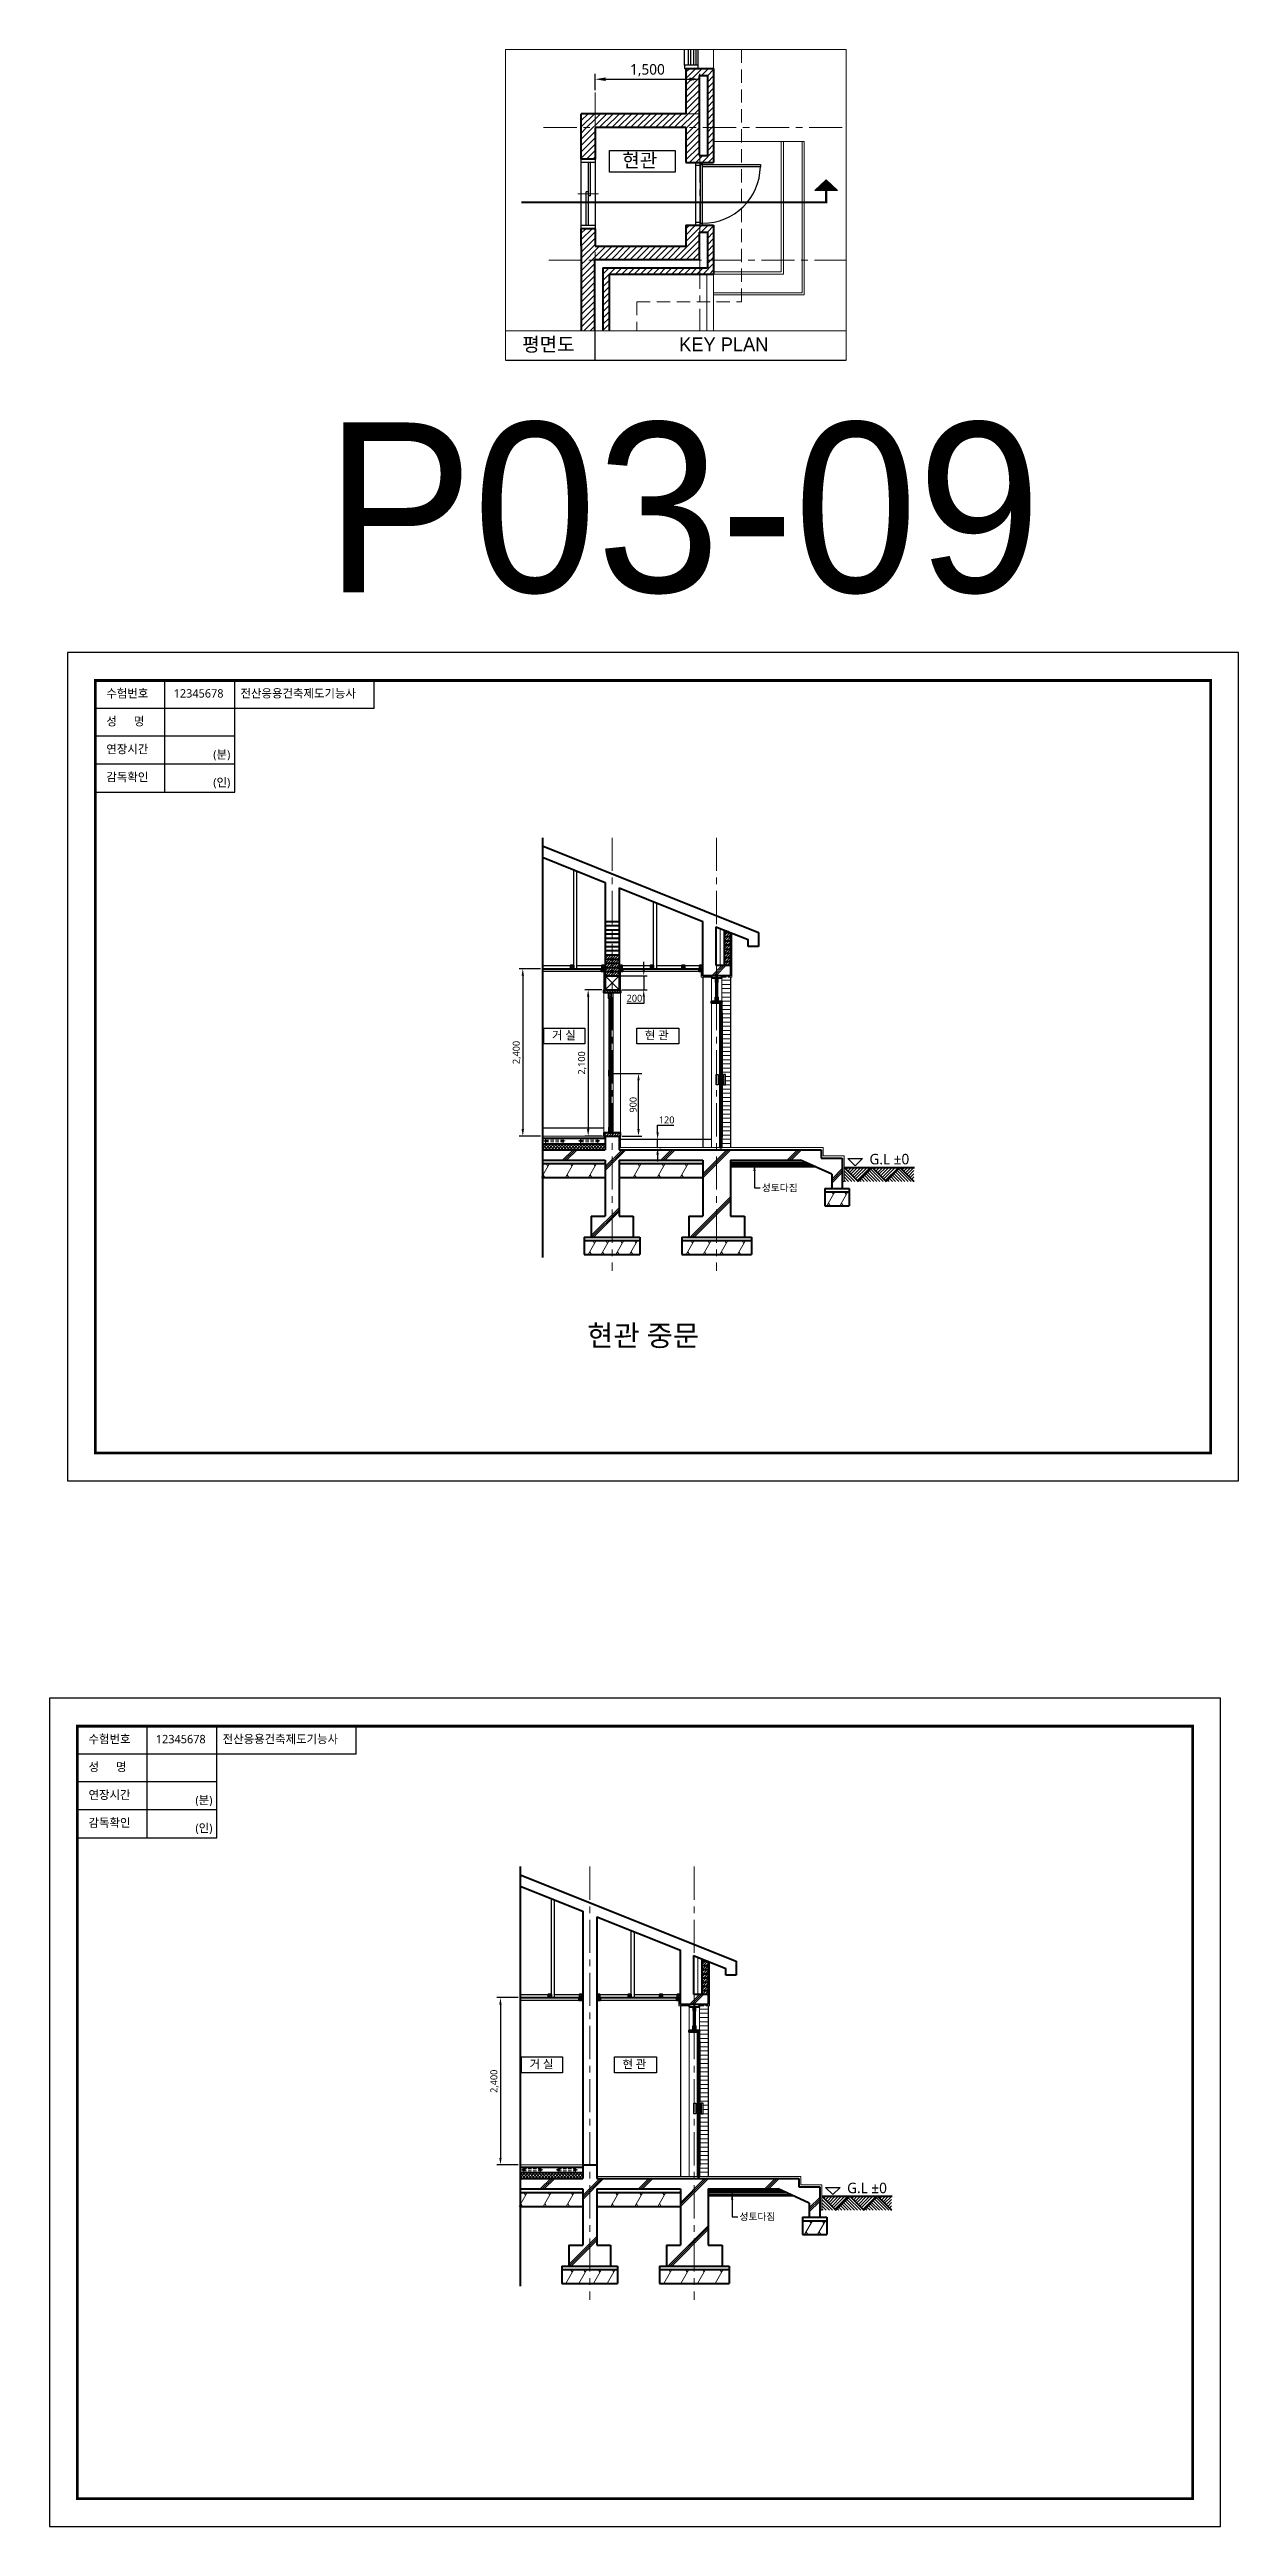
# Model space of a CAD drawing. Header units: millimetres. Extents: x 0 to 126056, y 2051 to 38499.
# Drawn here: x 109000 to 126056, y 2051 to 37582 of the extents above; entities that cross this region are included whole.
import ezdxf

# ---------------------------------------------------------------- set-up
doc = ezdxf.new("R2010")
doc.units = ezdxf.units.MM
doc.header["$LTSCALE"] = 15
doc.linetypes.add('CENTER', pattern=[50.8, 31.75, -6.35, 6.35, -6.35])
doc.linetypes.add('HIDDEN', pattern=[9.525, 6.35, -3.175])
for name, color, linetype, lineweight in [('단면선', 2, 'Continuous', 40), ('마감선', 3, 'Continuous', 20), ('입면선', 4, 'Continuous', 30), ('중심선', 1, 'CENTER', 20), ('치수및문자', 7, 'Continuous', 30), ('해칭선', 5, 'Continuous', 9)]:
    doc.layers.add(name, color=color, linetype=linetype, lineweight=lineweight)
doc.styles.add('dim1', font='malgun.ttf')
doc.styles.get("Standard").update_dxf_attribs({"font": ''})
doc.styles.get('Standard').set_extended_font_data('Gulim')
doc.linetypes.add('BATTING', pattern='A,0.00254,-2.54,[134,ltypeshp.shx,S=2.54,R=0,X=-2.54,Y=0],-5.08,[134,ltypeshp.shx,S=2.54,R=180,X=2.54,Y=0],-2.54', length=10.16254)
doc.dimstyles.new('dim1', dxfattribs={"dimscale": 40, "dimtxt": 2.5, "dimasz": 2.5, "dimexe": 1.25, "dimexo": 0.625, "dimtad": 1, "dimdec": 0, "dimlunit": 6, "dimtxsty": 'dim1', "dimcen": 2.5, "dimadec": 0, "dimazin": 0, "dimtfac": 1, "dimtdec": 0, "dimtmove": 0, "dimatfit": 3, "dimfxl": 1, "dimarcsym": 0})
pattern_1 = [(45, (-68176.466, -250226.378), (-17.9605122, 17.9605122), [])]
pattern_2 = [(45, (147967.46, -242633.9), (-44.90128, 44.90128), [])]

msp = doc.modelspace()

# ---------------------------------------------------------------- texts
msp.add_text('P03-09', height=2434.91).set_placement((112951.7, 29797.4))
at = {"style": 'dim1'}
for s, height, p in [('수험번호', 120, (109814.9, 28285.6)), ('12345678', 120, (110780.5, 28285.6)), ('전산응용건축제도기능사', 120, (111739.2, 28285.6)), ('성      명', 120, (109814.9, 27885.6)), ('연장시간', 120, (109814.9, 27485.6)), ('(분)', 120, (111348.6, 27409.9)), ('감독확인', 120, (109814.9, 27085.6)), ('(인)', 120, (111348.6, 27009.9)), ('거 실', 120, (116206.9, 23382.3)), ('현 관', 120, (117539.9, 23382.3)), ('G.L ±0', 150, (120762.1, 21590.1)), ('현관 중문', 300, (116712.7, 18983.9)), ('수험번호', 120, (109559.1, 13285.6)), ('12345678', 120, (110524.7, 13285.6)), ('전산응용건축제도기능사', 120, (111483.4, 13285.6)), ('성      명', 120, (109559.1, 12885.6)), ('연장시간', 120, (109559.1, 12485.6)), ('(분)', 120, (111092.7, 12409.9)), ('감독확인', 120, (109559.1, 12085.6)), ('(인)', 120, (111092.7, 12009.9)), ('거 실', 120, (115886.3, 8623.6)), ('현 관', 120, (117219.3, 8623.6)), ('G.L ±0', 150, (120441.5, 6831.4))]:
    msp.add_text(s, height=height, dxfattribs=at).set_placement(p)
at = {"char_height": 100, "attachment_point": 1, "style": 'dim1'}
for insert in [(119217.4, 21303.2), (118896.8, 6544.4)]:
    msp.add_mtext('성토다짐', dxfattribs=dict(at, insert=insert))
at = {"layer": '치수및문자', "color": 0}
for s, p in [('현관', (117215.7, 35893.5)), ('평면도', (115779.8, 33252.4)), ('KEY PLAN', (118032.5, 33252.4))]:
    msp.add_text(s, height=200, dxfattribs=at).set_placement(p)

# ---------------------------------------------------------------- blocks, each defined once
blk = doc.blocks.new('*D283')
at = {"color": 0, "lineweight": -2, "transparency": 16777216}
for p, q in [((117080, 22895), (117499, 22895)), ((117449, 22095), (117449, 22795)), ((117215, 21995), (117499, 21995))]:
    blk.add_line(p, q, dxfattribs=at)
at = {"color": 0, "transparency": 16777216}
for points in [[(117432, 22795), (117466, 22795), (117449, 22895)], [(117432, 22095), (117466, 22095), (117449, 21995)]]:
    blk.add_solid(points, dxfattribs=at)
at = {"layer": 'Defpoints', "color": 0, "transparency": 16777216}
for p in [(117055, 22895), (117449, 22895), (117190, 21995)]:
    blk.add_point(p, dxfattribs=at)
at = {"color": 0, "transparency": 16777216, "insert": (117372, 22445), "char_height": 100, "attachment_point": 5, "rotation": 90, "style": 'dim1'}
blk.add_mtext('900', dxfattribs=at)
blk = doc.blocks.new('*D278')
at = {"color": 0, "lineweight": -2, "transparency": 16777216}
for p, q in [((116925, 24095), (116677, 24095)), ((116727, 23995), (116727, 22095)), ((116925, 21995), (116677, 21995))]:
    blk.add_line(p, q, dxfattribs=at)
at = {"color": 0, "transparency": 16777216}
for points in [[(116710, 23995), (116744, 23995), (116727, 24095)], [(116710, 22095), (116744, 22095), (116727, 21995)]]:
    blk.add_solid(points, dxfattribs=at)
at = {"layer": 'Defpoints', "color": 0, "transparency": 16777216}
for p in [(116950, 24095), (116727, 21995), (116950, 21995)]:
    blk.add_point(p, dxfattribs=at)
at = {"color": 0, "transparency": 16777216, "insert": (116642, 23045), "char_height": 100, "attachment_point": 5, "rotation": 90, "style": 'dim1'}
blk.add_mtext('2,100', dxfattribs=at)
blk = doc.blocks.new('*D279')
at = {"color": 0, "lineweight": -2, "transparency": 16777216}
for p, q in [((117723, 22050), (117723, 22150)), ((117723, 22150), (117957, 22150)), ((117723, 21830), (117723, 21950)), ((117723, 21730), (117723, 21630)), ((117748, 21950), (117773, 21950)), ((117748, 21830), (117773, 21830))]:
    blk.add_line(p, q, dxfattribs=at)
at = {"color": 0, "transparency": 16777216}
for points in [[(117706, 22050), (117740, 22050), (117723, 21950)], [(117706, 21730), (117740, 21730), (117723, 21830)]]:
    blk.add_solid(points, dxfattribs=at)
at = {"layer": 'Defpoints', "color": 0, "transparency": 16777216}
for p in [(117723, 21950), (117723, 21950), (117723, 21830)]:
    blk.add_point(p, dxfattribs=at)
at = {"color": 0, "transparency": 16777216, "insert": (117853, 22227), "char_height": 100, "attachment_point": 5, "style": 'dim1'}
blk.add_mtext('120', dxfattribs=at)
blk = doc.blocks.new('*D280')
at = {"color": 0, "lineweight": -2, "transparency": 16777216}
for p, q in [((117195, 24295), (117574, 24295)), ((117524, 24395), (117524, 24495)), ((117524, 24295), (117524, 24095)), ((117215, 24095), (117574, 24095)), ((117524, 23895), (117283, 23895)), ((117524, 23995), (117524, 23895))]:
    blk.add_line(p, q, dxfattribs=at)
at = {"color": 0, "transparency": 16777216}
for points in [[(117508, 24395), (117541, 24395), (117524, 24295)], [(117508, 23995), (117541, 23995), (117524, 24095)]]:
    blk.add_solid(points, dxfattribs=at)
at = {"layer": 'Defpoints', "color": 0, "transparency": 16777216}
for p in [(117170, 24295), (117190, 24095), (117524, 24095)]:
    blk.add_point(p, dxfattribs=at)
at = {"color": 0, "transparency": 16777216, "insert": (117391, 23972), "char_height": 100, "attachment_point": 5, "style": 'dim1'}
blk.add_mtext('200', dxfattribs=at)
blk = doc.blocks.new('*D281')
at = {"color": 0, "lineweight": -2, "transparency": 16777216}
for p, q in [((116045, 24395), (115739, 24395)), ((115789, 24295), (115789, 22095)), ((116045, 21995), (115739, 21995))]:
    blk.add_line(p, q, dxfattribs=at)
at = {"color": 0, "transparency": 16777216}
for points in [[(115772, 24295), (115806, 24295), (115789, 24395)], [(115772, 22095), (115806, 22095), (115789, 21995)]]:
    blk.add_solid(points, dxfattribs=at)
at = {"layer": 'Defpoints', "color": 0, "transparency": 16777216}
for p in [(116070, 24395), (115789, 21995), (116070, 21995)]:
    blk.add_point(p, dxfattribs=at)
at = {"color": 0, "transparency": 16777216, "insert": (115704, 23195), "char_height": 100, "attachment_point": 5, "rotation": 90, "style": 'dim1'}
blk.add_mtext('2,400', dxfattribs=at)
blk = doc.blocks.new('*D282')
at = {"layer": 'Defpoints', "color": 0, "transparency": 16777216}
for p in [(116827, 36964), (118327, 37156), (118327, 36910)]:
    blk.add_point(p, dxfattribs=at)
at = {"layer": '해칭선', "color": 0, "lineweight": -2, "transparency": 16777216}
for p, q in [((116827, 37001), (116827, 37231)), ((116977, 37156), (118177, 37156)), ((118327, 36947), (118327, 37231))]:
    blk.add_line(p, q, dxfattribs=at)
at = {"layer": '해칭선', "color": 0, "transparency": 16777216}
for points in [[(116977, 37181), (116977, 37131), (116827, 37156)], [(118177, 37181), (118177, 37131), (118327, 37156)]]:
    blk.add_solid(points, dxfattribs=at)
at = {"layer": '해칭선', "color": 0, "transparency": 16777216, "insert": (117577, 37284), "char_height": 150, "attachment_point": 5, "style": 'dim1'}
blk.add_mtext('1,500', dxfattribs=at)
blk = doc.blocks.new('*D284')
at = {"color": 0, "lineweight": -2, "transparency": 16777216}
for p, q in [((115725, 9637), (115419, 9637)), ((115469, 9537), (115469, 7337)), ((115725, 7237), (115419, 7237))]:
    blk.add_line(p, q, dxfattribs=at)
at = {"color": 0, "transparency": 16777216}
for points in [[(115452, 9537), (115485, 9537), (115469, 9637)], [(115452, 7337), (115485, 7337), (115469, 7237)]]:
    blk.add_solid(points, dxfattribs=at)
at = {"layer": 'Defpoints', "color": 0, "transparency": 16777216}
for p in [(115750, 9637), (115469, 7237), (115750, 7237)]:
    blk.add_point(p, dxfattribs=at)
at = {"color": 0, "transparency": 16777216, "insert": (115383, 8437), "char_height": 100, "attachment_point": 5, "rotation": 90, "style": 'dim1'}
blk.add_mtext('2,400', dxfattribs=at)

# ---------------------------------------------------------------- dimensions: what is measured, and where the dimension line sits
for base, p1, p2, picture, middle in [((115789, 21995.4), (116070.2, 24395.4), (116070.2, 21995.4), '*D281', (115704, 23195.4)), ((117524.3, 24095.4), (117170.2, 24295.4), (117190.2, 24095.4), '*D280', (117391.2, 23972.1)), ((117449.1, 22895.4), (117190.2, 21995.4), (117054.7, 22895.4), '*D283', (117372.4, 22445.4)), ((117723, 21950.4), (117723, 21830.4), (117723, 21950.4), '*D279', (117852.7, 22227.4)), ((115468.5, 7236.7), (115749.7, 9636.7), (115749.7, 7236.7), '*D284', (115383.5, 8436.7))]:
    dim = msp.add_linear_dim(base=base, p1=p1, p2=p2, angle=90, dimstyle='dim1', override={"dimtoh": 1})
    dim.commit()
    dim.dimension.update_dxf_attribs({"geometry": picture, "text_midpoint": middle})
dim = msp.add_linear_dim(base=(116727.1, 21995.4), p1=(116950.2, 24095.4), p2=(116950.2, 21995.4), angle=90, dimstyle='dim1', override={"dimtoh": 1})
dim.commit()
dim.dimension.update_dxf_attribs({"geometry": '*D278', "text_midpoint": (116727.1, 23045.4), "dimtype": 160})
at = {"layer": '해칭선', "color": 0}
dim = msp.add_linear_dim(base=(118327.3, 37155.6), p1=(116827.3, 36963.7), p2=(118327.3, 36910), dimstyle='dim1', override={"dimscale": 60, "dimtoh": 1}, dxfattribs=at)
dim.commit()
dim.dimension.update_dxf_attribs({"geometry": '*D282', "text_midpoint": (117577.3, 37283.6)})

# ---------------------------------------------------------------- hatches: boundary and pattern name
msp.add_hatch(color=0).paths.add_polyline_path([(120140.7, 35711.3), (120301.8, 35558.5), (119979.6, 35558.5)])
at = {"layer": '단면선'}
h = msp.add_hatch(dxfattribs=at)
h.set_pattern_fill('_USER', color=256, scale=60, pattern_type=0)
h.set_pattern_definition([(0, (11777.5, -189762.534), (0, 60), [])])
h.paths.add_polyline_path([(118770.2, 24925.4), (118680.2, 24956.9), (118680.2, 24445.4), (118770.2, 24445.4)])
h = msp.add_hatch(dxfattribs=at)
h.set_pattern_fill('_USER', color=256, scale=60, pattern_type=0)
h.set_pattern_definition([(0, (11456.975, -204521.27), (0, 60), [])])
h.paths.add_polyline_path([(118449.7, 10166.7), (118359.7, 10198.2), (118359.7, 9686.7), (118449.7, 9686.7)])
at = {"layer": '해칭선'}
h = msp.add_hatch(dxfattribs=at)
h.set_pattern_fill('ANSI31', color=0, scale=20)
h.set_pattern_definition(pattern_2)
h.paths.add_polyline_path([(118317.3, 37211.6), (118437.3, 37211.6), (118437.3, 36461.6), (118527.3, 36461.6), (118527.3, 37311.6), (118127.3, 37311.6), (118127.3, 36661.6), (118317.3, 36661.6)])
h = msp.add_hatch(dxfattribs=at)
h.set_pattern_fill('ANSI31', color=0, scale=20)
h.set_pattern_definition(pattern_2)
h.paths.add_polyline_path([(116827.3, 36661.6), (116627.3, 36661.6), (116627.3, 36461.6), (116827.3, 36461.6)])
h = msp.add_hatch(dxfattribs=at)
h.set_pattern_fill('ANSI31', color=0, scale=20)
h.set_pattern_definition(pattern_2)
h.paths.add_polyline_path([(118327.3, 36661.6), (118127.3, 36661.6), (116827.3, 36661.6), (116827.3, 36461.6), (118127.3, 36461.6), (118317.3, 36461.6), (118317.3, 36471.6), (118327.3, 36471.6)])
h = msp.add_hatch(dxfattribs=at)
h.set_pattern_fill('ANSI31', color=0, scale=20)
h.set_pattern_definition(pattern_2)
h.paths.add_polyline_path([(116827.3, 36461.6), (116627.3, 36461.6), (116627.3, 36011.6), (116827.3, 36011.6)])
h = msp.add_hatch(dxfattribs=at)
h.set_pattern_fill('ANSI31', color=0, scale=20)
h.set_pattern_definition(pattern_2)
h.paths.add_polyline_path([(118317.3, 36461.6), (118127.3, 36461.6), (118127.3, 35961.6), (118327.3, 35961.6), (118327.3, 36061.6), (118317.3, 36061.6)])
h = msp.add_hatch(dxfattribs=at)
h.set_pattern_fill('ANSI31', color=0, scale=20)
h.set_pattern_definition(pattern_2)
h.paths.add_polyline_path([(118527.3, 36261.6), (118527.3, 36461.6), (118437.3, 36461.6), (118437.3, 36351.6), (118437.3, 36061.6), (118327.3, 36061.6), (118327.3, 35961.6), (118367.3, 35961.6), (118527.3, 35961.6)])
h = msp.add_hatch(dxfattribs=at)
h.set_pattern_fill('ANSI31', color=0, scale=20)
h.set_pattern_definition(pattern_2)
h.paths.add_polyline_path([(116827.3, 35011.6), (116627.3, 35011.6), (116627.3, 34761.6), (116627.3, 34561.6), (116817.3, 34561.6), (116817.3, 34571.6), (116827.3, 34571.6)])
h = msp.add_hatch(dxfattribs=at)
h.set_pattern_fill('ANSI31', color=0, scale=20)
h.set_pattern_definition(pattern_2)
h.paths.add_polyline_path([(118317.3, 34961.6), (118327.3, 34961.6), (118327.3, 35061.6), (118267.3, 35061.6), (118127.3, 35061.6), (118127.3, 34761.6), (116827.3, 34761.6), (116827.3, 34571.6), (118317.3, 34571.6)])
h = msp.add_hatch(dxfattribs=at)
h.set_pattern_fill('ANSI31', color=0, scale=20)
h.set_pattern_definition(pattern_2)
h.paths.add_polyline_path([(118527.3, 35061.6), (118327.3, 35061.6), (118327.3, 34961.6), (118437.3, 34961.6), (118437.3, 34561.6), (118527.3, 34561.6)])
h = msp.add_hatch(dxfattribs=at)
h.set_pattern_fill('ANSI31', color=0, scale=20)
h.set_pattern_definition(pattern_2)
h.paths.add_polyline_path([(116817.3, 34561.6), (116627.3, 34561.6), (116627.3, 33546.5), (116817.3, 33546.5)])
h = msp.add_hatch(dxfattribs=at)
h.set_pattern_fill('ANSI31', color=0, scale=20)
h.set_pattern_definition(pattern_2)
h.paths.add_polyline_path([(118527.3, 34561.6), (118437.3, 34561.6), (118437.3, 34451.6), (118327.3, 34451.6), (118327.3, 34361.6), (118527.3, 34361.6)])
h = msp.add_hatch(dxfattribs=at)
h.set_pattern_fill('ANSI31', color=0, scale=20)
h.set_pattern_definition(pattern_2)
h.paths.add_polyline_path([(118327.3, 34451.6), (116937.3, 34451.6), (116937.3, 33546.5), (117027.3, 33546.5), (117027.3, 34361.6), (118327.3, 34361.6)])
h = msp.add_hatch(dxfattribs=at)
h.set_pattern_fill('ANSI31', color=256, scale=8)
h.set_pattern_definition([(45, (11777.502, -189762.534), (-17.9605122, 17.9605122), [])])
h.paths.add_polyline_path([(118770.2, 24925.4), (118680.2, 24956.9), (118680.2, 24445.4), (118770.2, 24445.4)])
h = msp.add_hatch(dxfattribs=at)
h.set_pattern_fill('ANSI31', color=256, scale=8)
h.set_pattern_definition(pattern_1)
h.paths.add_polyline_path([(117070.2, 24595.4), (116970.2, 24595.4), (116970.2, 24535.4), (117070.2, 24535.4)])
h = msp.add_hatch(dxfattribs=at)
h.set_pattern_fill('ANSI31', color=256, scale=8)
h.set_pattern_definition(pattern_1)
h.paths.add_polyline_path([(117070.2, 24535.4), (116970.2, 24535.4), (116970.2, 24475.4), (117070.2, 24475.4)])
h = msp.add_hatch(dxfattribs=at)
h.set_pattern_fill('ANSI31', color=256, scale=8)
h.set_pattern_definition(pattern_1)
h.paths.add_polyline_path([(117170.2, 24595.4), (117070.2, 24595.4), (117070.2, 24535.4), (117170.2, 24535.4)])
h = msp.add_hatch(dxfattribs=at)
h.set_pattern_fill('ANSI31', color=256, scale=8)
h.set_pattern_definition(pattern_1)
h.paths.add_polyline_path([(117170.2, 24535.4), (117070.2, 24535.4), (117070.2, 24475.4), (117170.2, 24475.4)])
h = msp.add_hatch(dxfattribs=at)
h.set_pattern_fill('ANSI31', color=256, scale=8)
h.set_pattern_definition(pattern_1)
h.paths.add_polyline_path([(117070.2, 24475.4), (116970.2, 24475.4), (116970.2, 24415.4), (117070.2, 24415.4)])
h = msp.add_hatch(dxfattribs=at)
h.set_pattern_fill('ANSI31', color=256, scale=8)
h.set_pattern_definition(pattern_1)
h.paths.add_polyline_path([(117070.2, 24415.4), (116970.2, 24415.4), (116970.2, 24395.4), (116970.2, 24355.4), (117070.2, 24355.4)])
h = msp.add_hatch(dxfattribs=at)
h.set_pattern_fill('ANSI31', color=256, scale=8)
h.set_pattern_definition(pattern_1)
h.paths.add_polyline_path([(117070.2, 24355.4), (116970.2, 24355.4), (116970.2, 24295.4), (117070.2, 24295.4)])
h = msp.add_hatch(dxfattribs=at)
h.set_pattern_fill('ANSI31', color=256, scale=8)
h.set_pattern_definition(pattern_1)
h.paths.add_polyline_path([(117170.2, 24475.4), (117070.2, 24475.4), (117070.2, 24415.4), (117170.2, 24415.4), (117170.2, 24440.4)])
h = msp.add_hatch(dxfattribs=at)
h.set_pattern_fill('ANSI31', color=256, scale=8)
h.set_pattern_definition(pattern_1)
h.paths.add_polyline_path([(117170.2, 24415.4), (117070.2, 24415.4), (117070.2, 24355.4), (117170.2, 24355.4)])
h = msp.add_hatch(dxfattribs=at)
h.set_pattern_fill('ANSI31', color=256, scale=8)
h.set_pattern_definition(pattern_1)
h.paths.add_polyline_path([(117170.2, 24355.4), (117070.2, 24355.4), (117070.2, 24295.4), (117170.2, 24295.4)])
h = msp.add_hatch(dxfattribs=at)
h.set_pattern_fill('ANSI31', color=256, scale=8)
h.set_pattern_definition([(45, (-29660.886, -248747.21), (-17.9605122, 17.9605122), [])])
h.paths.add_polyline_path([(117190.2, 24050.4), (116950.2, 24050.4), (116950.2, 24095.4), (117190.2, 24095.4)])
h = msp.add_hatch(dxfattribs=at)
h.set_pattern_fill('ANSI31', color=256, scale=8, angle=90)
h.set_pattern_definition([(135, (-29660.886, -248747.21), (-17.9605122, -17.9605122), [])])
h.paths.add_polyline_path([(117054.7, 23970.4), (117024.7, 23970.4), (117024.7, 24050.4), (117054.7, 24050.4)])
h = msp.add_hatch(dxfattribs=at)
h.set_pattern_fill('ANSI31', color=256, scale=8, angle=90)
h.set_pattern_definition([(135, (-29660.886, -249559.94), (-17.9605122, -17.9605122), [])])
h.paths.add_polyline_path([(117054.7, 22935.4), (117024.7, 22935.4), (117024.7, 22855.4), (117054.7, 22855.4)])
h = msp.add_hatch(dxfattribs=at)
h.set_pattern_fill('ANSI31', color=256, scale=8)
h.set_pattern_definition([(45, (-29660.886, -250374.94), (-17.9605122, 17.9605122), [])])
h.paths.add_polyline_path([(117190.2, 22040.4), (116950.2, 22040.4), (116950.2, 21995.4), (117190.2, 21995.4)])
h = msp.add_hatch(dxfattribs=at)
h.set_pattern_fill('ANSI31', color=256, scale=8, angle=90)
h.set_pattern_definition([(135, (-29660.886, -250374.94), (-17.9605122, -17.9605122), [])])
h.paths.add_polyline_path([(117054.7, 22120.4), (117024.7, 22120.4), (117024.7, 22040.4), (117054.7, 22040.4)])
h = msp.add_hatch(dxfattribs=at)
h.set_pattern_fill('ANSI37', color=256, scale=10, style=0)
h.set_pattern_definition([(45, (113770.22, 21800.43), (-22.45064, 22.45064), []), (135, (113770.22, 21800.43), (-22.45064, -22.45064), [])])
h.paths.add_polyline_path([(116070.2, 21885.4), (116070.2, 21800.4), (116970.2, 21800.4), (116970.2, 21885.4)])
h = msp.add_hatch(dxfattribs=at)
h.set_pattern_fill('_USER', color=256, scale=15, pattern_type=0)
h.set_pattern_definition([(0, (-85876.582, -250226.378), (0, 15), [])])
h.paths.add_polyline_path([(119771.4, 21650.4), (118770.2, 21650.4), (118770.2, 21545.4), (120004.7, 21545.4)])
h = msp.add_hatch(dxfattribs=at)
h.set_pattern_fill('ANSI31', color=256, scale=10, style=0)
h.set_pattern_definition([(135, (256524.005, -396.415), (22.45064, 22.45064), [])])
h.paths.add_polyline_path([(120400.2, 21545.4), (120600.2, 21345.4), (120400.2, 21345.4)])
h.paths.add_polyline_path([(120800.2, 21545.4), (121000.2, 21345.4), (120600.2, 21345.4)])
h.paths.add_polyline_path([(121200.2, 21545.4), (121400.2, 21345.4), (121000.2, 21345.4)])
h = msp.add_hatch(dxfattribs=at)
h.set_pattern_fill('ANSI31', color=256, scale=10, angle=90, style=0)
h.set_pattern_definition([(45, (256524.005, -396.415), (22.45064, -22.45064), [])])
h.paths.add_polyline_path([(120400.2, 21545.4), (120800.2, 21545.4), (120600.2, 21345.4)])
h.paths.add_polyline_path([(120800.2, 21545.4), (121200.2, 21545.4), (121000.2, 21345.4)])
h.paths.add_polyline_path([(121200.2, 21545.4), (121400.2, 21545.4), (121400.2, 21345.4)])
h = msp.add_hatch(dxfattribs=at)
h.set_pattern_fill('ANSI31', color=256, scale=8)
h.set_pattern_definition([(45, (11456.975, -204521.27), (-17.9605122, 17.9605122), [])])
h.paths.add_polyline_path([(118449.7, 10166.7), (118359.7, 10198.2), (118359.7, 9686.7), (118449.7, 9686.7)])
h = msp.add_hatch(dxfattribs=at)
h.set_pattern_fill('ANSI37', color=256, scale=10, style=0)
h.set_pattern_definition([(45, (113449.693, 7041.693), (-22.45064, 22.45064), []), (135, (113449.693, 7041.693), (-22.45064, -22.45064), [])])
h.paths.add_polyline_path([(115749.7, 7126.7), (115749.7, 7041.7), (116649.7, 7041.7), (116649.7, 7126.7)])
h = msp.add_hatch(dxfattribs=at)
h.set_pattern_fill('_USER', color=256, scale=15, pattern_type=0)
h.set_pattern_definition([(0, (-86197.109, -264985.114), (0, 15), [])])
h.paths.add_polyline_path([(119450.8, 6891.7), (118449.7, 6891.7), (118449.7, 6786.7), (119684.2, 6786.7)])
h = msp.add_hatch(dxfattribs=at)
h.set_pattern_fill('ANSI31', color=256, scale=10, style=0)
h.set_pattern_definition([(135, (256203.478, -15155.15), (22.45064, 22.45064), [])])
h.paths.add_polyline_path([(120079.7, 6786.7), (120279.7, 6586.7), (120079.7, 6586.7)])
h.paths.add_polyline_path([(120479.7, 6786.7), (120679.7, 6586.7), (120279.7, 6586.7)])
h.paths.add_polyline_path([(120879.7, 6786.7), (121079.7, 6586.7), (120679.7, 6586.7)])
h = msp.add_hatch(dxfattribs=at)
h.set_pattern_fill('ANSI31', color=256, scale=10, angle=90, style=0)
h.set_pattern_definition([(45, (256203.478, -15155.15), (22.45064, -22.45064), [])])
h.paths.add_polyline_path([(120079.7, 6786.7), (120479.7, 6786.7), (120279.7, 6586.7)])
h.paths.add_polyline_path([(120479.7, 6786.7), (120879.7, 6786.7), (120679.7, 6586.7)])
h.paths.add_polyline_path([(120879.7, 6786.7), (121079.7, 6786.7), (121079.7, 6586.7)])

# ---------------------------------------------------------------- linework, layer by layer
at = {"color": 0}
for p, q in [((120140.7, 35711.3), (119979.6, 35558.5)), ((120301.8, 35558.5), (119979.6, 35558.5)), ((116824.1, 33546.5), (116824.1, 33125.7)), ((115541, 33125.7), (120428.9, 33125.7))]:
    msp.add_line(p, q, dxfattribs=at)
for p, q in [((113655.9, 28530.7), (109655.9, 28530.7)), ((109655.9, 28530.7), (109655.9, 26930.7)), ((120453, 21672.2), (120664.3, 21672.2)), ((120558.7, 21569.9), (120453, 21672.2)), ((120558.7, 21569.9), (120664.3, 21672.2)), ((113400, 13530.7), (109400, 13530.7)), ((109400, 13530.7), (109400, 11930.7)), ((120132.5, 6913.4), (120343.8, 6913.4)), ((120238.1, 6811.2), (120132.5, 6913.4)), ((120238.1, 6811.2), (120343.8, 6913.4))]:
    msp.add_line(p, q)
msp.add_lwpolyline([(117032.8, 36132.2), (117972.8, 36132.2), (117972.8, 35824.4), (117032.8, 35824.4)], close=True, dxfattribs=at)
at = {"color": 0, "const_width": 30}
msp.add_lwpolyline([(115767.6, 35390.4), (120140.7, 35390.4), (120140.7, 35558.5)], dxfattribs=at)
at = {"color": 0}
for points in [[(120140.7, 35711.3), (120301.8, 35558.5), (119979.6, 35558.5), (120140.7, 35711.3)], [(120140.7, 35711.3), (120301.8, 35558.5)]]:
    msp.add_lwpolyline(points, dxfattribs=at)
for points in [[(116090.6, 23545.2), (116681.1, 23545.2), (116681.1, 23317.9), (116090.6, 23317.9)], [(117423.6, 23545.2), (118025.9, 23545.2), (118025.9, 23317.9), (117423.6, 23317.9)], [(115770.1, 8786.5), (116360.6, 8786.5), (116360.6, 8559.1), (115770.1, 8559.1)], [(117103.1, 8786.5), (117705.3, 8786.5), (117705.3, 8559.1), (117103.1, 8559.1)]]:
    msp.add_lwpolyline(points, close=True)
at = {"layer": '단면선', "color": 0}
for p, q in [((118127.3, 37311.6), (118127.3, 36661.6)), ((118127.3, 37311.6), (118527.3, 37311.6)), ((118527.3, 37311.6), (118527.3, 36261.6)), ((118317.3, 37211.6), (118317.3, 36471.6)), ((118317.3, 37211.6), (118437.3, 37211.6)), ((118437.3, 37211.6), (118437.3, 36351.6)), ((116627.3, 36011.6), (116627.3, 36661.6)), ((118127.3, 36661.6), (116627.3, 36661.6)), ((118127.3, 36461.6), (116827.3, 36461.6)), ((116827.3, 36461.6), (116827.3, 36011.6)), ((118127.3, 36461.6), (118127.3, 35961.6)), ((118317.3, 36471.6), (118317.3, 36061.6)), ((118437.3, 36351.6), (118437.3, 36061.6)), ((118527.3, 36261.6), (118527.3, 35961.6)), ((116827.3, 36011.6), (116627.3, 36011.6)), ((118127.3, 35961.6), (118527.3, 35961.6)), ((118317.3, 36061.6), (118437.3, 36061.6)), ((116627.3, 34761.6), (116627.3, 35011.6)), ((116827.3, 35011.6), (116627.3, 35011.6)), ((116827.3, 35011.6), (116827.3, 34761.6)), ((118127.3, 35061.6), (118527.3, 35061.6)), ((118127.3, 35061.6), (118127.3, 34761.6)), ((118317.3, 34961.6), (118437.3, 34961.6)), ((118317.3, 34961.6), (118317.3, 34571.6)), ((118437.3, 34961.6), (118437.3, 34451.6)), ((118527.3, 35061.6), (118527.3, 34361.6)), ((116627.3, 34761.6), (116627.3, 33546.5)), ((116817.3, 34571.6), (116817.3, 33546.5)), ((116817.3, 34571.6), (118317.3, 34571.6)), ((116827.3, 34761.6), (118127.3, 34761.6)), ((116937.3, 34451.6), (116937.3, 33546.5)), ((116937.3, 34451.6), (118437.3, 34451.6)), ((117027.3, 34361.6), (117027.3, 33546.5)), ((117027.3, 34361.6), (118527.3, 34361.6))]:
    msp.add_line(p, q, dxfattribs=at)
at = {"layer": '단면선'}
for p, q in [((116070.2, 26275.7), (116070.2, 20255.4)), ((116070.2, 26157), (119170.2, 24917)), ((116070.2, 25995.4), (116970.2, 25635.4)), ((116970.2, 25635.4), (116970.2, 24095.4)), ((117170.2, 25555.4), (117170.2, 24095.4)), ((117170.2, 25555.4), (118370.2, 25075.4)), ((116970.2, 25075.4), (117170.2, 25075.4)), ((116970.2, 25015.4), (117170.2, 25015.4)), ((116970.2, 24955.4), (117170.2, 24955.4)), ((116970.2, 24895.4), (117170.2, 24895.4)), ((118370.2, 24295.4), (118370.2, 25075.4)), ((118560.2, 24999.4), (118560.2, 24445.4)), ((118560.2, 24999.4), (119020.2, 24815.4)), ((118680.2, 24951.4), (118680.2, 24445.4)), ((118770.2, 24915.4), (118770.2, 24295.4)), ((119170.2, 24917), (119170.2, 24717)), ((116970.2, 24835.4), (117170.2, 24835.4)), ((116970.2, 24775.4), (117170.2, 24775.4)), ((116970.2, 24715.4), (117170.2, 24715.4)), ((116970.2, 24655.4), (117170.2, 24655.4)), ((116970.2, 24595.4), (117170.2, 24595.4)), ((116970.2, 24535.4), (117170.2, 24535.4)), ((119020.2, 24717), (119020.2, 24815.4)), ((119170.2, 24717), (119020.2, 24717)), ((116070.2, 24395.4), (116970.2, 24395.4)), ((116970.2, 24475.4), (117170.2, 24475.4)), ((116970.2, 24415.4), (117170.2, 24415.4)), ((116970.2, 24355.4), (117170.2, 24355.4)), ((116970.2, 24295.4), (117170.2, 24295.4)), ((117170.2, 24395.4), (118370.2, 24395.4)), ((118770.2, 24295.4), (118370.2, 24295.4)), ((118560.2, 24445.4), (118770.2, 24445.4)), ((118570.2, 24205.4), (118570.2, 23990.4)), ((116970.2, 24095.4), (117170.2, 24095.4)), ((116970.2, 24095.4), (117170.2, 24095.4)), ((117039.7, 23970.4), (117039.7, 22935.4)), ((118645.2, 23915.4), (118615.2, 23915.4)), ((118615.2, 23915.4), (118615.2, 23900.4)), ((118615.2, 23765.4), (118615.2, 21830.4)), ((118645.2, 23765.4), (118645.2, 21980.4)), ((117039.7, 22855.4), (117039.7, 22120.4)), ((116070.2, 21965.4), (116970.2, 21965.4)), ((116070.2, 21885.4), (116970.2, 21885.4)), ((116070.2, 21800.4), (116970.2, 21800.4)), ((116970.2, 21995.4), (116970.2, 21800.4)), ((116970.2, 21995.4), (117170.2, 21995.4)), ((117170.2, 21995.4), (117170.2, 21800.4)), ((117170.2, 21800.4), (120070.2, 21800.4)), ((120070.2, 21800.4), (120070.2, 21680.4)), ((120070.2, 21680.4), (120370.2, 21680.4)), ((120370.2, 21680.4), (120370.2, 21245.4)), ((116070.2, 21650.4), (116970.2, 21650.4)), ((116070.2, 21600.4), (116970.2, 21600.4)), ((116070.2, 21400.4), (116970.2, 21400.4)), ((116970.2, 21650.4), (116970.2, 20845.4)), ((117170.2, 21650.4), (118370.2, 21650.4)), ((117170.2, 21650.4), (117170.2, 20845.4)), ((117170.2, 21600.4), (118370.2, 21600.4)), ((117170.2, 21400.4), (118370.2, 21400.4)), ((118370.2, 21650.4), (118370.2, 20845.4)), ((118770.2, 21650.4), (119771.4, 21650.4)), ((118770.2, 21650.4), (118770.2, 20845.4)), ((120220.2, 21448.4), (119771.4, 21650.4)), ((120220.2, 21448.4), (120220.2, 21245.4)), ((120400.2, 21545.4), (121409.5, 21545.4)), ((120400.2, 21545.4), (120600.2, 21345.4)), ((120800.2, 21545.4), (120600.2, 21345.4)), ((120800.2, 21545.4), (121000.2, 21345.4)), ((121200.2, 21545.4), (121000.2, 21345.4)), ((121200.2, 21545.4), (121400.2, 21345.4)), ((120120.2, 21245.4), (120470.2, 21245.4)), ((120120.2, 21245.4), (120120.2, 20995.4)), ((120120.2, 21195.4), (120470.2, 21195.4)), ((120120.2, 20995.4), (120470.2, 20995.4)), ((120470.2, 21245.4), (120470.2, 20995.4)), ((116770.2, 20845.4), (116970.2, 20845.4)), ((116770.2, 20845.4), (116770.2, 20545.4)), ((117170.2, 20845.4), (117370.2, 20845.4)), ((117370.2, 20845.4), (117370.2, 20545.4)), ((118170.2, 20845.4), (118370.2, 20845.4)), ((118170.2, 20845.4), (118170.2, 20545.4)), ((118770.2, 20845.4), (118970.2, 20845.4)), ((118970.2, 20845.4), (118970.2, 20545.4)), ((116670.2, 20545.4), (117470.2, 20545.4)), ((116670.2, 20545.4), (116670.2, 20295.4)), ((116670.2, 20495.4), (117470.2, 20495.4)), ((116670.2, 20295.4), (117470.2, 20295.4)), ((117470.2, 20545.4), (117470.2, 20295.4)), ((118070.2, 20545.4), (119070.2, 20545.4)), ((118070.2, 20545.4), (118070.2, 20295.4)), ((118070.2, 20495.4), (119070.2, 20495.4)), ((118070.2, 20295.4), (119070.2, 20295.4)), ((119070.2, 20545.4), (119070.2, 20295.4)), ((115749.7, 11516.9), (115749.7, 5496.6)), ((115749.7, 11398.2), (118849.7, 10158.2)), ((115749.7, 11236.7), (116649.7, 10876.7)), ((116649.7, 10876.7), (116649.7, 7236.7)), ((116849.7, 10796.7), (116849.7, 7236.7)), ((116849.7, 10796.7), (118049.7, 10316.7)), ((118049.7, 9536.7), (118049.7, 10316.7)), ((118239.7, 10240.7), (118239.7, 9686.7)), ((118239.7, 10240.7), (118699.7, 10056.7)), ((118359.7, 10192.7), (118359.7, 9686.7)), ((118449.7, 10156.7), (118449.7, 9536.7)), ((118699.7, 9958.2), (118699.7, 10056.7)), ((118849.7, 9958.2), (118699.7, 9958.2)), ((118849.7, 10158.2), (118849.7, 9958.2)), ((115749.7, 9636.7), (116649.7, 9636.7)), ((116849.7, 9636.7), (118049.7, 9636.7)), ((118239.7, 9686.7), (118449.7, 9686.7)), ((118449.7, 9536.7), (118049.7, 9536.7)), ((118249.7, 9446.7), (118249.7, 9231.7)), ((118324.7, 9156.7), (118294.7, 9156.7)), ((118294.7, 9156.7), (118294.7, 9141.7)), ((118294.7, 9006.7), (118294.7, 7071.7)), ((118324.7, 9006.7), (118324.7, 7221.7)), ((115749.7, 7206.7), (116649.7, 7206.7)), ((115749.7, 7126.7), (116649.7, 7126.7)), ((116649.7, 7236.7), (116649.7, 7041.7)), ((116649.7, 7236.7), (116849.7, 7236.7)), ((116649.7, 7236.7), (116849.7, 7236.7)), ((116849.7, 7236.7), (116849.7, 7041.7)), ((115749.7, 7041.7), (116649.7, 7041.7)), ((115749.7, 6891.7), (116649.7, 6891.7)), ((115749.7, 6841.7), (116649.7, 6841.7)), ((116649.7, 6891.7), (116649.7, 6086.7)), ((116849.7, 7041.7), (119749.7, 7041.7)), ((116849.7, 6891.7), (118049.7, 6891.7)), ((116849.7, 6891.7), (116849.7, 6086.7)), ((116849.7, 6841.7), (118049.7, 6841.7)), ((118049.7, 6891.7), (118049.7, 6086.7)), ((118449.7, 6891.7), (119450.8, 6891.7)), ((118449.7, 6891.7), (118449.7, 6086.7)), ((119899.7, 6689.7), (119450.8, 6891.7)), ((119749.7, 7041.7), (119749.7, 6921.7)), ((119749.7, 6921.7), (120049.7, 6921.7)), ((120049.7, 6921.7), (120049.7, 6486.7)), ((120079.7, 6786.7), (121089, 6786.7)), ((120079.7, 6786.7), (120279.7, 6586.7)), ((120479.7, 6786.7), (120279.7, 6586.7)), ((120479.7, 6786.7), (120679.7, 6586.7)), ((120879.7, 6786.7), (120679.7, 6586.7)), ((120879.7, 6786.7), (121079.7, 6586.7)), ((115749.7, 6641.7), (116649.7, 6641.7)), ((116849.7, 6641.7), (118049.7, 6641.7)), ((119799.7, 6486.7), (120149.7, 6486.7)), ((119799.7, 6486.7), (119799.7, 6236.7)), ((119799.7, 6436.7), (120149.7, 6436.7)), ((119899.7, 6689.7), (119899.7, 6486.7)), ((120149.7, 6486.7), (120149.7, 6236.7)), ((116449.7, 6086.7), (116649.7, 6086.7)), ((116449.7, 6086.7), (116449.7, 5786.7)), ((116849.7, 6086.7), (117049.7, 6086.7)), ((117049.7, 6086.7), (117049.7, 5786.7)), ((117849.7, 6086.7), (118049.7, 6086.7)), ((117849.7, 6086.7), (117849.7, 5786.7)), ((118449.7, 6086.7), (118649.7, 6086.7)), ((118649.7, 6086.7), (118649.7, 5786.7)), ((119799.7, 6236.7), (120149.7, 6236.7)), ((116349.7, 5786.7), (117149.7, 5786.7)), ((116349.7, 5786.7), (116349.7, 5536.7)), ((116349.7, 5736.7), (117149.7, 5736.7)), ((117149.7, 5786.7), (117149.7, 5536.7)), ((117749.7, 5786.7), (118749.7, 5786.7)), ((117749.7, 5786.7), (117749.7, 5536.7)), ((117749.7, 5736.7), (118749.7, 5736.7)), ((118749.7, 5786.7), (118749.7, 5536.7)), ((116349.7, 5536.7), (117149.7, 5536.7)), ((117749.7, 5536.7), (118749.7, 5536.7))]:
    msp.add_line(p, q, dxfattribs=at)
for points in [[(116475.2, 24395.4), (116520.2, 24395.4), (116520.2, 24440.4), (116475.2, 24440.4)], [(116914.2, 24359.4), (116950.2, 24359.4), (116950.2, 24395.4), (116914.2, 24395.4)], [(116925.2, 24395.4), (116970.2, 24395.4), (116970.2, 24440.4), (116925.2, 24440.4)], [(117170.2, 24395.4), (117215.2, 24395.4), (117215.2, 24440.4), (117170.2, 24440.4)], [(117190.2, 24359.4), (117226.2, 24359.4), (117226.2, 24395.4), (117190.2, 24395.4)], [(117620.2, 24395.4), (117665.2, 24395.4), (117665.2, 24440.4), (117620.2, 24440.4)], [(118070.2, 24395.4), (118115.2, 24395.4), (118115.2, 24440.4), (118070.2, 24440.4)], [(118314.2, 24359.4), (118350.2, 24359.4), (118350.2, 24395.4), (118314.2, 24395.4)], [(118325.2, 24395.4), (118370.2, 24395.4), (118370.2, 24440.4), (118325.2, 24440.4)], [(118495.2, 24265.4), (118645.2, 24265.4), (118645.2, 24295.4), (118495.2, 24295.4)], [(118555.2, 24205.4), (118585.2, 24205.4), (118585.2, 24265.4), (118555.2, 24265.4)], [(116950.2, 24095.4), (117190.2, 24095.4), (117190.2, 24050.4), (116950.2, 24050.4)], [(117024.7, 24050.4), (117054.7, 24050.4), (117054.7, 23970.4), (117024.7, 23970.4)], [(118555.2, 23990.4), (118585.2, 23990.4), (118585.2, 23930.4), (118555.2, 23930.4)], [(118615.2, 23765.4), (118645.2, 23765.4), (118645.2, 23915.4), (118615.2, 23915.4)], [(117024.7, 22855.4), (117054.7, 22855.4), (117054.7, 22935.4), (117024.7, 22935.4)], [(118615.2, 22730.4), (118645.2, 22730.4), (118645.2, 22880.4), (118615.2, 22880.4)], [(116950.2, 21995.4), (117190.2, 21995.4), (117190.2, 22040.4), (116950.2, 22040.4)], [(117024.7, 22040.4), (117054.7, 22040.4), (117054.7, 22120.4), (117024.7, 22120.4)], [(118615.2, 21830.4), (118645.2, 21830.4), (118645.2, 21980.4), (118615.2, 21980.4)], [(116154.7, 9636.7), (116199.7, 9636.7), (116199.7, 9681.7), (116154.7, 9681.7)], [(116593.7, 9600.7), (116629.7, 9600.7), (116629.7, 9636.7), (116593.7, 9636.7)], [(116604.7, 9636.7), (116649.7, 9636.7), (116649.7, 9681.7), (116604.7, 9681.7)], [(116849.7, 9636.7), (116894.7, 9636.7), (116894.7, 9681.7), (116849.7, 9681.7)], [(116869.7, 9600.7), (116905.7, 9600.7), (116905.7, 9636.7), (116869.7, 9636.7)], [(117299.7, 9636.7), (117344.7, 9636.7), (117344.7, 9681.7), (117299.7, 9681.7)], [(117749.7, 9636.7), (117794.7, 9636.7), (117794.7, 9681.7), (117749.7, 9681.7)], [(117993.7, 9600.7), (118029.7, 9600.7), (118029.7, 9636.7), (117993.7, 9636.7)], [(118004.7, 9636.7), (118049.7, 9636.7), (118049.7, 9681.7), (118004.7, 9681.7)], [(118174.7, 9506.7), (118324.7, 9506.7), (118324.7, 9536.7), (118174.7, 9536.7)], [(118234.7, 9446.7), (118264.7, 9446.7), (118264.7, 9506.7), (118234.7, 9506.7)], [(118234.7, 9231.7), (118264.7, 9231.7), (118264.7, 9171.7), (118234.7, 9171.7)], [(118294.7, 9006.7), (118324.7, 9006.7), (118324.7, 9156.7), (118294.7, 9156.7)], [(118294.7, 7971.7), (118324.7, 7971.7), (118324.7, 8121.7), (118294.7, 8121.7)], [(118294.7, 7071.7), (118324.7, 7071.7), (118324.7, 7221.7), (118294.7, 7221.7)]]:
    msp.add_lwpolyline(points, close=True, dxfattribs=at)
for points in [[(118615.2, 23900.4), (118495.2, 23900.4), (118495.2, 23930.4), (118645.2, 23930.4), (118645.2, 23915.4)], [(118294.7, 9141.7), (118174.7, 9141.7), (118174.7, 9171.7), (118324.7, 9171.7), (118324.7, 9156.7)]]:
    msp.add_lwpolyline(points, dxfattribs=at)
at = {"layer": '마감선', "color": 0}
for p, q in [((118527.3, 37581.9), (118527.3, 37311.6)), ((118527.3, 36261.6), (119827.3, 36261.6)), ((118427.3, 34361.6), (118427.3, 33546.5)), ((118527.3, 34361.6), (118527.3, 33546.5))]:
    msp.add_line(p, q, dxfattribs=at)
at = {"layer": '마감선', "color": 0, "linetype": 'HIDDEN', "ltscale": 2}
for p, q in [((118927.3, 37581.9), (118927.3, 33961.6)), ((117427.3, 33961.6), (118927.3, 33961.6)), ((117427.3, 33961.6), (117427.3, 33546.5))]:
    msp.add_line(p, q, dxfattribs=at)
at = {"layer": '마감선'}
for p, q in [((118790.2, 24915.4), (118790.2, 24275.4)), ((116950.2, 24395.4), (116950.2, 24095.4)), ((117190.2, 24395.4), (117190.2, 24095.4)), ((118350.2, 24275.4), (118350.2, 24395.4)), ((118495.2, 24275.4), (118350.2, 24275.4)), ((118495.2, 24295.4), (118495.2, 21830.4)), ((118555.2, 24205.4), (118555.2, 23990.4)), ((118585.2, 24205.4), (118585.2, 23990.4)), ((118708.7, 24275.4), (118645.2, 24275.4)), ((118645.2, 23930.4), (118645.2, 24265.4)), ((118708.7, 24295.4), (118708.7, 24275.4)), ((118734.5, 24295.4), (118734.5, 24275.4)), ((118734.5, 24275.4), (118790.2, 24275.4)), ((116950.2, 24050.4), (116950.2, 22040.4)), ((117024.7, 23970.4), (117024.7, 22120.4)), ((117054.7, 23970.4), (117054.7, 22120.4)), ((117084.7, 24050.4), (117084.7, 22040.4)), ((117190.2, 24050.4), (117190.2, 22040.4)), ((116070.2, 21995.4), (116970.2, 21995.4)), ((117170.2, 21830.4), (120100.2, 21830.4)), ((117190.2, 21995.4), (117190.2, 21830.4)), ((120100.2, 21830.4), (120100.2, 21710.4)), ((120100.2, 21710.4), (120400.2, 21710.4)), ((120400.2, 21710.4), (120400.2, 21345.4)), ((120400.2, 21345.4), (120370.2, 21345.4)), ((118469.7, 10156.7), (118469.7, 9516.7)), ((118029.7, 9516.7), (118029.7, 9636.7)), ((118174.7, 9516.7), (118029.7, 9516.7)), ((118174.7, 9536.7), (118174.7, 7071.7)), ((118234.7, 9446.7), (118234.7, 9231.7)), ((118264.7, 9446.7), (118264.7, 9231.7)), ((118388.2, 9516.7), (118324.7, 9516.7)), ((118324.7, 9171.7), (118324.7, 9506.7)), ((118388.2, 9536.7), (118388.2, 9516.7)), ((118413.9, 9536.7), (118413.9, 9516.7)), ((118413.9, 9516.7), (118469.7, 9516.7)), ((115749.7, 7236.7), (116649.7, 7236.7)), ((116849.7, 7071.7), (119779.7, 7071.7)), ((119779.7, 7071.7), (119779.7, 6951.7)), ((119779.7, 6951.7), (120079.7, 6951.7)), ((120079.7, 6951.7), (120079.7, 6586.7)), ((120079.7, 6586.7), (120049.7, 6586.7))]:
    msp.add_line(p, q, dxfattribs=at)
at = {"layer": '마감선', "color": 0}
for points in [[(119527.3, 36261.6), (119527.3, 34361.6), (118527.3, 34361.6)], [(119827.3, 36261.6), (119827.3, 34061.6), (118527.3, 34061.6)]]:
    msp.add_lwpolyline(points, dxfattribs=at)
at = {"layer": '마감선'}
for centre in [(116116.5, 21925.4), (116366.5, 21925.4), (116616.5, 21925.4), (116866.5, 21925.4), (115795.9, 7166.7), (116045.9, 7166.7), (116295.9, 7166.7), (116545.9, 7166.7)]:
    msp.add_circle(centre, 12.5, dxfattribs=at)
at = {"layer": '입면선', "color": 0}
for p, q in [((118107.3, 37356.6), (118107.3, 37581.9)), ((118307.3, 37356.6), (118107.3, 37356.6)), ((118107.3, 37356.6), (118107.3, 37311.6)), ((118107.3, 37311.6), (118307.3, 37311.6)), ((118168.4, 37356.6), (118168.4, 37581.9)), ((118198.4, 37356.6), (118198.4, 37581.9)), ((118244.6, 37356.6), (118244.6, 37581.9)), ((118274.6, 37356.6), (118274.6, 37581.9)), ((118307.3, 37356.6), (118307.3, 37581.9)), ((118307.3, 37311.6), (118307.3, 37356.6)), ((116627.3, 35011.6), (116627.3, 36011.6)), ((116627.3, 36011.6), (116827.3, 36011.6)), ((116627.3, 35966.6), (116827.3, 35966.6)), ((116729.9, 35056.6), (116729.9, 35966.6)), ((116759.9, 35481.6), (116759.9, 35966.6)), ((116827.3, 36011.6), (116827.3, 35011.6)), ((118367.3, 35961.6), (118267.3, 35961.6)), ((118267.3, 35961.6), (118267.3, 35061.6)), ((118337.3, 35916.6), (118267.3, 35916.6)), ((118367.3, 35931.6), (118337.3, 35931.6)), ((118337.3, 35091.6), (118337.3, 35931.6)), ((118337.3, 35931.6), (119197.3, 35931.6)), ((118367.3, 35061.6), (118367.3, 35961.6)), ((119197.3, 35901.6), (118367.3, 35901.6)), ((119197.3, 35931.6), (119197.3, 35901.6)), ((116699.9, 35056.6), (116699.9, 35541.6)), ((116729.9, 35541.6), (116699.9, 35541.6)), ((116759.9, 35481.6), (116729.9, 35481.6)), ((116827.3, 35056.6), (116627.3, 35056.6)), ((116827.3, 35011.6), (116627.3, 35011.6)), ((118267.3, 35106.6), (118337.3, 35106.6)), ((118267.3, 35061.6), (118367.3, 35061.6)), ((118337.3, 35091.6), (118367.3, 35091.6))]:
    msp.add_line(p, q, dxfattribs=at)
at = {"layer": '입면선'}
for p, q in [((116520.2, 24440.4), (116520.2, 25815.4)), ((116565.2, 24395.4), (116565.2, 25797.4)), ((117665.2, 24440.4), (117665.2, 25357.4)), ((117710.2, 24395.4), (117710.2, 25339.4)), ((116070.2, 24440.4), (116520.2, 24440.4)), ((116070.2, 24359.4), (116950.2, 24359.4)), ((116565.2, 24440.4), (116970.2, 24440.4)), ((117170.2, 24440.4), (117665.2, 24440.4)), ((117190.2, 24359.4), (118350.2, 24359.4)), ((117710.2, 24440.4), (118370.2, 24440.4)), ((118370.2, 24275.4), (118370.2, 21830.4)), ((118770.2, 24275.4), (118770.2, 21830.4)), ((116070.2, 22115.4), (116950.2, 22115.4)), ((117190.2, 21950.4), (118495.2, 21950.4)), ((116199.7, 9681.7), (116199.7, 11056.7)), ((116244.7, 9636.7), (116244.7, 11038.7)), ((117344.7, 9681.7), (117344.7, 10598.7)), ((117389.7, 9636.7), (117389.7, 10580.7)), ((115749.7, 9681.7), (116199.7, 9681.7)), ((115749.7, 9600.7), (116629.7, 9600.7)), ((116244.7, 9681.7), (116649.7, 9681.7)), ((116849.7, 9681.7), (117344.7, 9681.7)), ((116869.7, 9600.7), (118029.7, 9600.7)), ((117389.7, 9681.7), (118049.7, 9681.7)), ((118049.7, 9516.7), (118049.7, 7071.7)), ((118449.7, 9516.7), (118449.7, 7071.7))]:
    msp.add_line(p, q, dxfattribs=at)
for points in [[(118592.4, 22730.4), (118562.4, 22730.4), (118562.4, 22880.4), (118592.4, 22880.4)], [(118668, 22730.4), (118698, 22730.4), (118698, 22880.4), (118668, 22880.4)], [(118271.9, 7971.7), (118241.9, 7971.7), (118241.9, 8121.7), (118271.9, 8121.7)], [(118347.5, 7971.7), (118377.5, 7971.7), (118377.5, 8121.7), (118347.5, 8121.7)]]:
    msp.add_lwpolyline(points, close=True, dxfattribs=at)
at = {"layer": '입면선', "color": 0}
msp.add_arc((118372.9, 35916.1), 824.5, 269.61238, 358.99023, dxfattribs=at)
at = {"layer": '중심선', "color": 0}
for p, q in [((116827.3, 36963.7), (116827.3, 33546.5)), ((118327.3, 36910), (118327.3, 33546.5)), ((116086.3, 36461.6), (120428.9, 36461.6)), ((116877.3, 35511.6), (116577.3, 35511.6)), ((116164.4, 34561.6), (120428.9, 34561.6))]:
    msp.add_line(p, q, dxfattribs=at)
at = {"layer": '중심선'}
for p, q in [((117070.2, 26275.7), (117070.2, 20061.4)), ((118570.2, 26275.7), (118570.2, 20061.4)), ((116146.5, 21925.4), (116086.5, 21925.4)), ((116116.5, 21955.4), (116116.5, 21895.4)), ((116396.5, 21925.4), (116336.5, 21925.4)), ((116366.5, 21955.4), (116366.5, 21895.4)), ((116646.5, 21925.4), (116586.5, 21925.4)), ((116616.5, 21955.4), (116616.5, 21895.4)), ((116896.5, 21925.4), (116836.5, 21925.4)), ((116866.5, 21955.4), (116866.5, 21895.4)), ((116749.7, 11516.9), (116749.7, 5302.6)), ((118249.7, 11516.9), (118249.7, 5302.6)), ((115825.9, 7166.7), (115765.9, 7166.7)), ((115795.9, 7196.7), (115795.9, 7136.7)), ((116075.9, 7166.7), (116015.9, 7166.7)), ((116045.9, 7196.7), (116045.9, 7136.7)), ((116325.9, 7166.7), (116265.9, 7166.7)), ((116295.9, 7196.7), (116295.9, 7136.7)), ((116575.9, 7166.7), (116515.9, 7166.7)), ((116545.9, 7196.7), (116545.9, 7136.7))]:
    msp.add_line(p, q, dxfattribs=at)
at = {"layer": '중심선', "const_width": 10}
for points in [[(118770.2, 21545.4), (120004.7, 21545.4)], [(118449.7, 6786.7), (119684.2, 6786.7)]]:
    msp.add_lwpolyline(points, dxfattribs=at)
at = {"layer": '치수및문자'}
for p, q in [((110655.9, 26930.7), (110655.9, 28530.7)), ((111655.9, 26930.7), (111655.9, 28530.7)), ((113655.9, 28130.7), (113655.9, 28530.7)), ((113655.9, 28130.7), (109655.9, 28130.7)), ((111655.9, 27730.7), (109655.9, 27730.7)), ((111655.9, 27330.7), (109655.9, 27330.7)), ((109655.9, 26930.7), (111655.9, 26930.7)), ((110400, 11930.7), (110400, 13530.7)), ((111400, 11930.7), (111400, 13530.7)), ((113400, 13130.7), (113400, 13530.7)), ((113400, 13130.7), (109400, 13130.7)), ((111400, 12730.7), (109400, 12730.7)), ((111400, 12330.7), (109400, 12330.7)), ((109400, 11930.7), (111400, 11930.7))]:
    msp.add_line(p, q, dxfattribs=at)
for points in [[(109255.9, 17050.7), (126055.9, 17050.7), (126055.9, 28930.7), (109255.9, 28930.7)], [(109000, 2050.7), (125800, 2050.7), (125800, 13930.7), (109000, 13930.7)]]:
    msp.add_lwpolyline(points, close=True, dxfattribs=at)
at = {"layer": '치수및문자', "const_width": 40}
for points in [[(109655.9, 17450.7), (125655.9, 17450.7), (125655.9, 28530.7), (109655.9, 28530.7)], [(109400, 2450.7), (125400, 2450.7), (125400, 13530.7), (109400, 13530.7)]]:
    msp.add_lwpolyline(points, close=True, dxfattribs=at)
at = {"layer": '해칭선', "color": 0}
for p, q in [((115541, 37581.9), (120428.9, 37581.9)), ((115541, 33125.7), (115541, 37581.9)), ((120428.9, 37581.9), (120428.9, 33125.7)), ((118127.3, 36661.6), (118317.3, 36661.6)), ((120428.9, 33546.5), (115541, 33546.5))]:
    msp.add_line(p, q, dxfattribs=at)
at = {"layer": '해칭선', "linetype": 'BATTING', "ltscale": 0.37}
for p, q in [((118620.2, 24956.9), (118620.2, 24460.8)), ((118299.7, 10198.2), (118299.7, 9702))]:
    msp.add_line(p, q, dxfattribs=at)
at = {"layer": '해칭선'}
for p, q in [((116475.2, 24395.4), (116520.2, 24440.4)), ((116914.2, 24359.4), (116950.2, 24395.4)), ((116914.2, 24377.4), (116932.2, 24395.4)), ((116925.2, 24395.4), (116970.2, 24440.4)), ((116932.2, 24359.4), (116950.2, 24377.4)), ((116970.2, 24095.4), (117170.2, 24295.4)), ((116970.2, 24295.4), (117170.2, 24095.4)), ((117170.2, 24395.4), (117215.2, 24440.4)), ((117190.2, 24359.4), (117226.2, 24395.4)), ((117190.2, 24377.4), (117208.2, 24395.4)), ((117208.2, 24359.4), (117226.2, 24377.4)), ((117620.2, 24395.4), (117665.2, 24440.4)), ((118070.2, 24395.4), (118115.2, 24440.4)), ((118314.2, 24359.4), (118350.2, 24395.4)), ((118314.2, 24377.4), (118332.2, 24395.4)), ((118325.2, 24395.4), (118370.2, 24440.4)), ((118332.2, 24359.4), (118350.2, 24377.4)), ((118651.6, 24445.4), (118501.6, 24295.4)), ((118679.9, 24445.4), (118529.9, 24295.4)), ((118708.2, 24445.4), (118558.2, 24295.4)), ((118645.2, 24230.4), (118770.2, 24230.4)), ((118645.2, 24170.4), (118770.2, 24170.4)), ((118645.2, 24110.4), (118770.2, 24110.4)), ((118645.2, 24050.4), (118770.2, 24050.4)), ((118645.2, 23990.4), (118770.2, 23990.4)), ((118645.2, 23930.4), (118770.2, 23930.4)), ((118645.2, 23870.4), (118770.2, 23870.4)), ((118645.2, 23810.4), (118770.2, 23810.4)), ((118645.2, 23750.4), (118770.2, 23750.4)), ((118645.2, 23690.4), (118770.2, 23690.4)), ((118645.2, 23630.4), (118770.2, 23630.4)), ((118645.2, 23570.4), (118770.2, 23570.4)), ((118645.2, 23510.4), (118770.2, 23510.4)), ((118645.2, 23450.4), (118770.2, 23450.4)), ((118645.2, 23390.4), (118770.2, 23390.4)), ((118645.2, 23330.4), (118770.2, 23330.4)), ((118645.2, 23270.4), (118770.2, 23270.4)), ((118645.2, 23210.4), (118770.2, 23210.4)), ((118645.2, 23150.4), (118770.2, 23150.4)), ((118645.2, 23090.4), (118770.2, 23090.4)), ((118645.2, 23030.4), (118770.2, 23030.4)), ((118645.2, 22970.4), (118770.2, 22970.4)), ((118645.2, 22910.4), (118770.2, 22910.4)), ((118645.2, 22850.4), (118668, 22850.4)), ((118645.2, 22790.4), (118668, 22790.4)), ((118698, 22850.4), (118770.2, 22850.4)), ((118698, 22790.4), (118770.2, 22790.4)), ((118645.2, 22730.4), (118668, 22730.4)), ((118645.2, 22670.4), (118770.2, 22670.4)), ((118645.2, 22610.4), (118770.2, 22610.4)), ((118645.2, 22550.4), (118770.2, 22550.4)), ((118645.2, 22490.4), (118770.2, 22490.4)), ((118645.2, 22430.4), (118770.2, 22430.4)), ((118698, 22730.4), (118770.2, 22730.4)), ((118645.2, 22370.4), (118770.2, 22370.4)), ((118645.2, 22310.4), (118770.2, 22310.4)), ((118645.2, 22250.4), (118770.2, 22250.4)), ((118645.2, 22190.4), (118770.2, 22190.4)), ((118645.2, 22130.4), (118770.2, 22130.4)), ((118645.2, 22070.4), (118770.2, 22070.4)), ((116510.7, 21800.4), (116360.7, 21650.4)), ((116539, 21800.4), (116389, 21650.4)), ((116567.2, 21800.4), (116417.2, 21650.4)), ((117213, 21800.4), (116970.2, 21557.7)), ((117241.3, 21800.4), (116970.2, 21529.4)), ((117269.6, 21800.4), (116970.2, 21501.1)), ((117918.9, 21800.4), (117768.9, 21650.4)), ((117947.2, 21800.4), (117797.2, 21650.4)), ((117975.5, 21800.4), (117825.5, 21650.4)), ((118716.5, 21800.4), (118370.2, 21454.2)), ((118744.8, 21800.4), (118370.2, 21425.9)), ((118773.1, 21800.4), (118370.2, 21397.6)), ((118645.2, 22010.4), (118770.2, 22010.4)), ((118645.2, 21950.4), (118770.2, 21950.4)), ((118645.2, 21890.4), (118770.2, 21890.4)), ((119731.1, 21800.4), (119581.1, 21650.4)), ((119759.4, 21800.4), (119609.4, 21650.4)), ((119787.6, 21800.4), (119637.6, 21650.4)), ((116057.3, 21400.4), (116172.7, 21600.4)), ((116080.4, 21440.4), (116103.4, 21400.4)), ((116149.6, 21560.4), (116126.5, 21600.4)), ((116402.4, 21400.4), (116517.9, 21600.4)), ((116425.5, 21440.4), (116448.6, 21400.4)), ((116494.8, 21560.4), (116471.7, 21600.4)), ((116733.1, 21400.4), (116848.5, 21600.4)), ((116756.2, 21440.4), (116779.2, 21400.4)), ((116825.4, 21560.4), (116802.3, 21600.4)), ((117371, 21400.4), (117486.4, 21600.4)), ((117394, 21440.4), (117417.1, 21400.4)), ((117463.3, 21560.4), (117440.2, 21600.4)), ((117716.1, 21400.4), (117831.6, 21600.4)), ((117739.2, 21440.4), (117762.3, 21400.4)), ((117808.5, 21560.4), (117785.4, 21600.4)), ((118046.8, 21400.4), (118162.2, 21600.4)), ((118069.8, 21440.4), (118092.9, 21400.4)), ((118139.1, 21560.4), (118116, 21600.4)), ((120370.2, 21528.2), (120220.2, 21378.2)), ((120370.2, 21499.9), (120220.2, 21349.9)), ((120370.2, 21471.6), (120220.2, 21321.6)), ((117170.2, 20968), (116770.2, 20568)), ((118770.2, 21124), (118191.6, 20545.4)), ((118770.2, 21095.7), (118219.9, 20545.4)), ((118770.2, 21067.5), (118248.2, 20545.4)), ((120151.8, 20995.4), (120267.3, 21195.4)), ((120174.9, 21035.4), (120198, 20995.4)), ((120244.2, 21155.4), (120221.1, 21195.4)), ((120337.3, 20995.4), (120452.7, 21195.4)), ((120360.4, 21035.4), (120383.5, 20995.4)), ((120429.6, 21155.4), (120406.6, 21195.4)), ((117170.2, 20939.7), (116776, 20545.4)), ((117170.2, 20911.4), (116804.3, 20545.4)), ((116726.8, 20295.4), (116842.3, 20495.4)), ((116749.9, 20335.4), (116773, 20295.4)), ((116819.2, 20455.4), (116796.1, 20495.4)), ((116911.6, 20295.4), (117027.1, 20495.4)), ((116934.7, 20335.4), (116957.8, 20295.4)), ((117004, 20455.4), (116980.9, 20495.4)), ((117123.6, 20295.4), (117239, 20495.4)), ((117146.7, 20335.4), (117169.8, 20295.4)), ((117215.9, 20455.4), (117192.9, 20495.4)), ((117321.5, 20295.4), (117437, 20495.4)), ((117344.6, 20335.4), (117367.7, 20295.4)), ((117413.9, 20455.4), (117390.8, 20495.4)), ((118133, 20295.4), (118248.5, 20495.4)), ((118156.1, 20335.4), (118179.2, 20295.4)), ((118225.4, 20455.4), (118202.3, 20495.4)), ((118375.7, 20295.4), (118491.2, 20495.4)), ((118398.8, 20335.4), (118421.9, 20295.4)), ((118468.1, 20455.4), (118445, 20495.4)), ((118616.7, 20295.4), (118732.1, 20495.4)), ((118639.8, 20335.4), (118662.8, 20295.4)), ((118709, 20455.4), (118685.9, 20495.4)), ((118867.3, 20295.4), (118982.7, 20495.4)), ((118890.4, 20335.4), (118913.5, 20295.4)), ((118959.6, 20455.4), (118936.6, 20495.4)), ((116154.7, 9636.7), (116199.7, 9681.7)), ((116593.7, 9600.7), (116629.7, 9636.7)), ((116593.7, 9618.7), (116611.7, 9636.7)), ((116604.7, 9636.7), (116649.7, 9681.7)), ((116611.7, 9600.7), (116629.7, 9618.7)), ((116849.7, 9636.7), (116894.7, 9681.7)), ((116869.7, 9600.7), (116905.7, 9636.7)), ((116869.7, 9618.7), (116887.7, 9636.7)), ((116887.7, 9600.7), (116905.7, 9618.7)), ((117299.7, 9636.7), (117344.7, 9681.7)), ((117749.7, 9636.7), (117794.7, 9681.7)), ((117993.7, 9600.7), (118029.7, 9636.7)), ((117993.7, 9618.7), (118011.7, 9636.7)), ((118004.7, 9636.7), (118049.7, 9681.7)), ((118011.7, 9600.7), (118029.7, 9618.7)), ((118331.1, 9686.7), (118181.1, 9536.7)), ((118359.4, 9686.7), (118209.4, 9536.7)), ((118387.7, 9686.7), (118237.7, 9536.7)), ((118324.7, 9471.7), (118449.7, 9471.7)), ((118324.7, 9411.7), (118449.7, 9411.7)), ((118324.7, 9351.7), (118449.7, 9351.7)), ((118324.7, 9291.7), (118449.7, 9291.7)), ((118324.7, 9231.7), (118449.7, 9231.7)), ((118324.7, 9171.7), (118449.7, 9171.7)), ((118324.7, 9111.7), (118449.7, 9111.7)), ((118324.7, 9051.7), (118449.7, 9051.7)), ((118324.7, 8991.7), (118449.7, 8991.7)), ((118324.7, 8931.7), (118449.7, 8931.7)), ((118324.7, 8871.7), (118449.7, 8871.7)), ((118324.7, 8811.7), (118449.7, 8811.7)), ((118324.7, 8751.7), (118449.7, 8751.7)), ((118324.7, 8691.7), (118449.7, 8691.7)), ((118324.7, 8631.7), (118449.7, 8631.7)), ((118324.7, 8571.7), (118449.7, 8571.7)), ((118324.7, 8511.7), (118449.7, 8511.7)), ((118324.7, 8451.7), (118449.7, 8451.7)), ((118324.7, 8391.7), (118449.7, 8391.7)), ((118324.7, 8331.7), (118449.7, 8331.7)), ((118324.7, 8271.7), (118449.7, 8271.7)), ((118324.7, 8211.7), (118449.7, 8211.7)), ((118324.7, 8151.7), (118449.7, 8151.7)), ((118324.7, 8091.7), (118347.5, 8091.7)), ((118324.7, 8031.7), (118347.5, 8031.7)), ((118324.7, 7971.7), (118347.5, 7971.7)), ((118324.7, 7911.7), (118449.7, 7911.7)), ((118324.7, 7851.7), (118449.7, 7851.7)), ((118377.5, 8091.7), (118449.7, 8091.7)), ((118377.5, 8031.7), (118449.7, 8031.7)), ((118377.5, 7971.7), (118449.7, 7971.7)), ((118324.7, 7791.7), (118449.7, 7791.7)), ((118324.7, 7731.7), (118449.7, 7731.7)), ((118324.7, 7671.7), (118449.7, 7671.7)), ((118324.7, 7611.7), (118449.7, 7611.7)), ((118324.7, 7551.7), (118449.7, 7551.7)), ((118324.7, 7491.7), (118449.7, 7491.7)), ((118324.7, 7431.7), (118449.7, 7431.7)), ((118324.7, 7371.7), (118449.7, 7371.7)), ((118324.7, 7311.7), (118449.7, 7311.7)), ((118324.7, 7251.7), (118449.7, 7251.7)), ((118324.7, 7191.7), (118449.7, 7191.7)), ((118324.7, 7131.7), (118449.7, 7131.7)), ((115736.7, 6641.7), (115852.2, 6841.7)), ((115829.1, 6801.7), (115806, 6841.7)), ((116190.1, 7041.7), (116040.1, 6891.7)), ((116218.4, 7041.7), (116068.4, 6891.7)), ((116081.9, 6641.7), (116197.4, 6841.7)), ((116246.7, 7041.7), (116096.7, 6891.7)), ((116174.3, 6801.7), (116151.2, 6841.7)), ((116412.5, 6641.7), (116528, 6841.7)), ((116504.9, 6801.7), (116481.8, 6841.7)), ((116892.5, 7041.7), (116649.7, 6798.9)), ((116920.8, 7041.7), (116649.7, 6770.6)), ((116949, 7041.7), (116649.7, 6742.4)), ((117050.4, 6641.7), (117165.9, 6841.7)), ((117142.8, 6801.7), (117119.7, 6841.7)), ((117395.6, 6641.7), (117511.1, 6841.7)), ((117598.4, 7041.7), (117448.4, 6891.7)), ((117488, 6801.7), (117464.9, 6841.7)), ((117626.7, 7041.7), (117476.7, 6891.7)), ((117655, 7041.7), (117505, 6891.7)), ((117726.2, 6641.7), (117841.7, 6841.7)), ((117818.6, 6801.7), (117795.5, 6841.7)), ((118396, 7041.7), (118049.7, 6695.4)), ((118424.2, 7041.7), (118049.7, 6667.1)), ((118452.5, 7041.7), (118049.7, 6638.9)), ((119410.5, 7041.7), (119260.5, 6891.7)), ((119438.8, 7041.7), (119288.8, 6891.7)), ((119467.1, 7041.7), (119317.1, 6891.7)), ((120049.7, 6769.4), (119899.7, 6619.4)), ((115759.8, 6681.7), (115782.9, 6641.7)), ((116105, 6681.7), (116128.1, 6641.7)), ((116435.6, 6681.7), (116458.7, 6641.7)), ((117073.5, 6681.7), (117096.6, 6641.7)), ((117418.7, 6681.7), (117441.8, 6641.7)), ((117749.3, 6681.7), (117772.4, 6641.7)), ((119831.3, 6236.7), (119946.7, 6436.7)), ((120049.7, 6741.1), (119899.7, 6591.1)), ((120049.7, 6712.9), (119899.7, 6562.9)), ((119923.7, 6396.7), (119900.6, 6436.7)), ((120016.7, 6236.7), (120132.2, 6436.7)), ((120109.1, 6396.7), (120086, 6436.7)), ((116849.7, 6209.2), (116449.7, 5809.2)), ((116849.7, 6180.9), (116455.5, 5786.7)), ((116849.7, 6152.6), (116483.7, 5786.7)), ((118449.7, 6365.3), (117871.1, 5786.7)), ((118449.7, 6337), (117899.4, 5786.7)), ((118449.7, 6308.7), (117927.7, 5786.7)), ((119854.4, 6276.7), (119877.5, 6236.7)), ((120039.8, 6276.7), (120062.9, 6236.7)), ((116406.3, 5536.7), (116521.7, 5736.7)), ((116498.7, 5696.7), (116475.6, 5736.7)), ((116591.1, 5536.7), (116706.6, 5736.7)), ((116683.5, 5696.7), (116660.4, 5736.7)), ((116803, 5536.7), (116918.5, 5736.7)), ((116895.4, 5696.7), (116872.3, 5736.7)), ((117001, 5536.7), (117116.5, 5736.7)), ((117093.4, 5696.7), (117070.3, 5736.7)), ((117812.5, 5536.7), (117927.9, 5736.7)), ((117904.9, 5696.7), (117881.8, 5736.7)), ((118055.2, 5536.7), (118170.7, 5736.7)), ((118147.6, 5696.7), (118124.5, 5736.7)), ((118296.1, 5536.7), (118411.6, 5736.7)), ((118388.5, 5696.7), (118365.4, 5736.7)), ((118546.7, 5536.7), (118662.2, 5736.7)), ((118639.1, 5696.7), (118616, 5736.7))]:
    msp.add_line(p, q, dxfattribs=at)
at = {"layer": '해칭선', "linetype": 'HIDDEN', "ltscale": 0.5}
for p, q in [((116116.5, 21937.9), (116366.5, 21937.9)), ((116116.5, 21912.9), (116366.5, 21912.9)), ((116616.5, 21937.9), (116866.5, 21937.9)), ((116616.5, 21912.9), (116866.5, 21912.9)), ((115795.9, 7179.2), (116045.9, 7179.2)), ((115795.9, 7154.2), (116045.9, 7154.2)), ((116295.9, 7179.2), (116545.9, 7179.2)), ((116295.9, 7154.2), (116545.9, 7154.2))]:
    msp.add_line(p, q, dxfattribs=at)
at = {"layer": '해칭선', "color": 0}
for points in [[(119497.3, 36261.6), (119497.3, 34391.6), (118527.3, 34391.6)], [(119797.3, 36261.6), (119797.3, 34091.6), (118527.3, 34091.6)]]:
    msp.add_lwpolyline(points, dxfattribs=at)

msp.set_redraw_order([(e.dxf.handle, doc.entitydb.next_handle()) for e in msp.query("TEXT MTEXT ATTDEF DIMENSION ARC_DIMENSION")])  # texts and dimensions are drawn at this point

# ---------------------------------------------------------------- leaders
at = {"annotation_type": 0, "has_hookline": 1, "hookline_direction": 0, "text_width": 523.9}
for points in [[(119112.7, 21595.5), (119112.7, 21253.2), (119192.4, 21253.2)], [(118792.2, 6836.7), (118792.2, 6494.4), (118871.8, 6494.4)]]:
    msp.add_leader(points, dimstyle='dim1', override={"dimgap": 0.625, "dimtad": 0, "dimtoh": 1}, dxfattribs=at)

doc.saveas('drawing.dxf')
